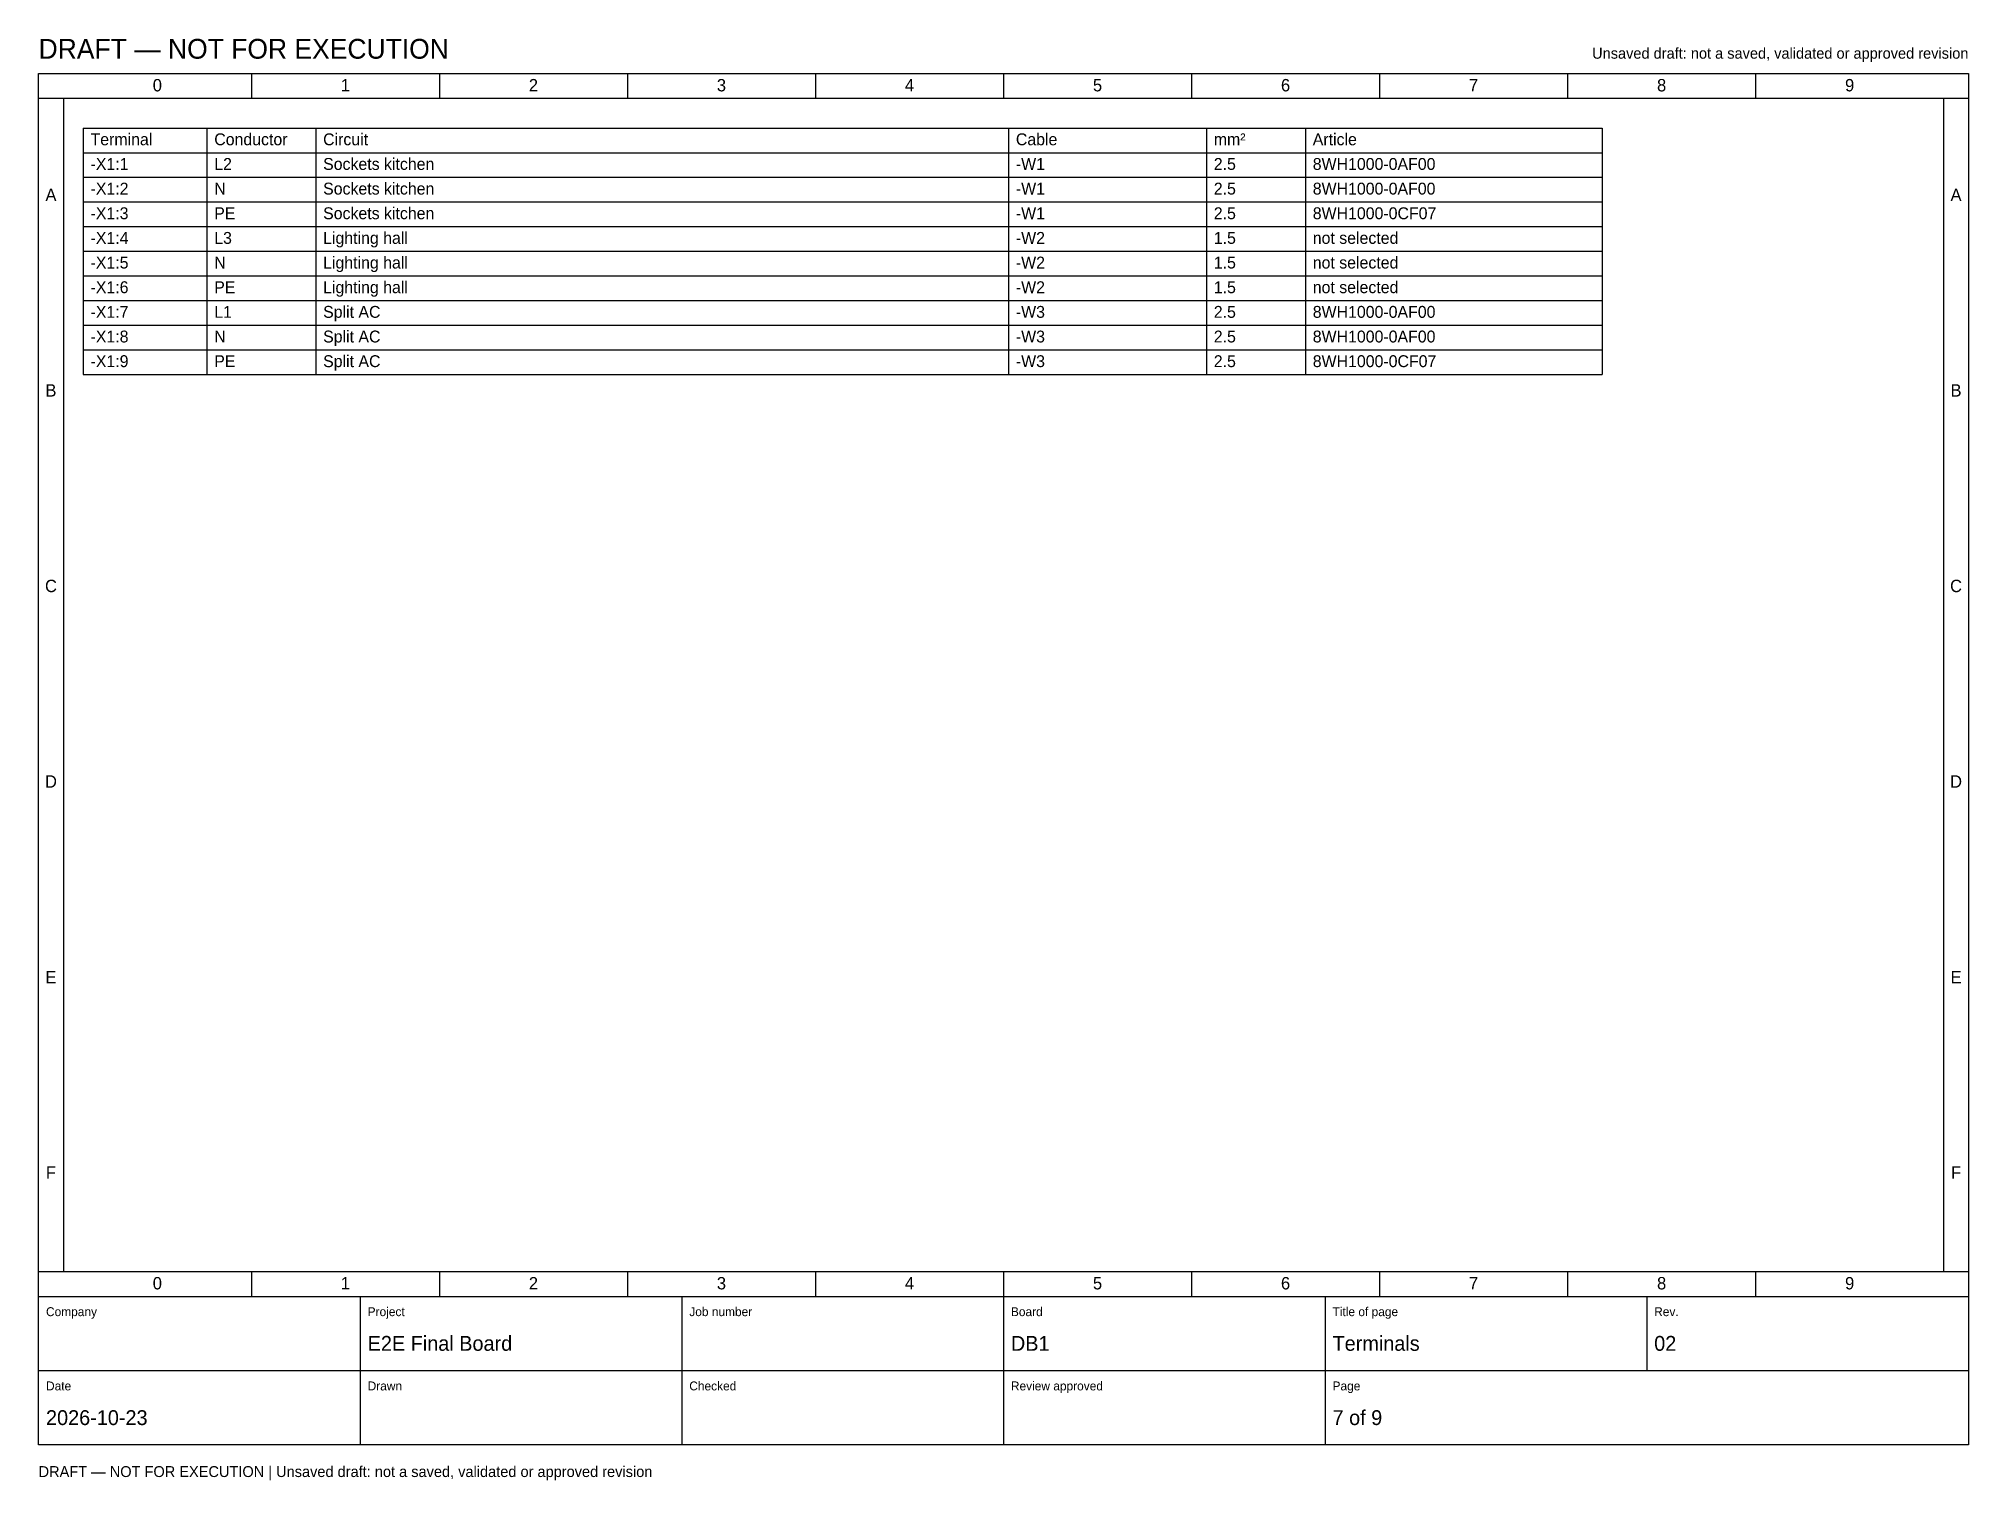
# Model space of a CAD drawing. Header units: millimetres. Extents: x 20 to 4370, y 3 to 294.
# Drawn here: x 2660 to 3050, y 2.8 to 294.1 of the extents above; entities that cross this region are included whole.
import ezdxf
from ezdxf.enums import TextEntityAlignment as Align

# ---------------------------------------------------------------- set-up
doc = ezdxf.new("R2010")
doc.units = ezdxf.units.MM
for name, color, linetype in [('FRAME', 7, 'CONTINUOUS'), ('SYMBOLS', 7, 'CONTINUOUS'), ('TEXT', 7, 'CONTINUOUS')]:
    doc.layers.add(name, color=color, linetype=linetype)

msp = doc.modelspace()

# ---------------------------------------------------------------- texts
at = {"layer": 'TEXT'}
for s, height, p in [('DRAFT — NOT FOR EXECUTION', 4, (2660, 290)), ('Terminal', 2.4, (2670.5, 272.52)), ('Conductor', 2.4, (2695.5, 272.52)), ('Circuit', 2.4, (2717.5, 272.52)), ('Cable', 2.4, (2857.5, 272.52)), ('mm²', 2.4, (2897.5, 272.52)), ('Article', 2.4, (2917.5, 272.52)), ('-X1:1', 2.4, (2670.5, 267.54)), ('L2', 2.4, (2695.5, 267.54)), ('Sockets kitchen', 2.4, (2717.5, 267.54)), ('-W1', 2.4, (2857.5, 267.54)), ('2.5', 2.4, (2897.5, 267.54)), ('8WH1000-0AF00', 2.4, (2917.5, 267.54)), ('-X1:2', 2.4, (2670.5, 262.56)), ('N', 2.4, (2695.5, 262.56)), ('Sockets kitchen', 2.4, (2717.5, 262.56)), ('-W1', 2.4, (2857.5, 262.56)), ('2.5', 2.4, (2897.5, 262.56)), ('8WH1000-0AF00', 2.4, (2917.5, 262.56)), ('-X1:3', 2.4, (2670.5, 257.58)), ('PE', 2.4, (2695.5, 257.58)), ('Sockets kitchen', 2.4, (2717.5, 257.58)), ('-W1', 2.4, (2857.5, 257.58)), ('2.5', 2.4, (2897.5, 257.58)), ('8WH1000-0CF07', 2.4, (2917.5, 257.58)), ('-X1:4', 2.4, (2670.5, 252.6)), ('L3', 2.4, (2695.5, 252.6)), ('Lighting hall', 2.4, (2717.5, 252.6)), ('-W2', 2.4, (2857.5, 252.6)), ('1.5', 2.4, (2897.5, 252.6)), ('not selected', 2.4, (2917.5, 252.6)), ('-X1:5', 2.4, (2670.5, 247.62)), ('N', 2.4, (2695.5, 247.62)), ('Lighting hall', 2.4, (2717.5, 247.62)), ('-W2', 2.4, (2857.5, 247.62)), ('1.5', 2.4, (2897.5, 247.62)), ('not selected', 2.4, (2917.5, 247.62)), ('-X1:6', 2.4, (2670.5, 242.64)), ('PE', 2.4, (2695.5, 242.64)), ('Lighting hall', 2.4, (2717.5, 242.64)), ('-W2', 2.4, (2857.5, 242.64)), ('1.5', 2.4, (2897.5, 242.64)), ('not selected', 2.4, (2917.5, 242.64)), ('-X1:7', 2.4, (2670.5, 237.66)), ('L1', 2.4, (2695.5, 237.66)), ('Split AC', 2.4, (2717.5, 237.66)), ('-W3', 2.4, (2857.5, 237.66)), ('2.5', 2.4, (2897.5, 237.66)), ('8WH1000-0AF00', 2.4, (2917.5, 237.66)), ('-X1:8', 2.4, (2670.5, 232.68)), ('N', 2.4, (2695.5, 232.68)), ('Split AC', 2.4, (2717.5, 232.68)), ('-W3', 2.4, (2857.5, 232.68)), ('2.5', 2.4, (2897.5, 232.68)), ('8WH1000-0AF00', 2.4, (2917.5, 232.68)), ('-X1:9', 2.4, (2670.5, 227.7)), ('PE', 2.4, (2695.5, 227.7)), ('Split AC', 2.4, (2717.5, 227.7)), ('-W3', 2.4, (2857.5, 227.7)), ('2.5', 2.4, (2897.5, 227.7)), ('8WH1000-0CF07', 2.4, (2917.5, 227.7)), ('Company', 1.8, (2661.5, 36)), ('Project', 1.8, (2726.5, 36)), ('Job number', 1.8, (2791.5, 36)), ('Board', 1.8, (2856.5, 36)), ('Title of page', 1.8, (2921.5, 36)), ('Rev.', 1.8, (2986.5, 36)), ('E2E Final Board', 3, (2726.5, 29)), ('DB1', 3, (2856.5, 29)), ('Terminals', 3, (2921.5, 29)), ('02', 3, (2986.5, 29)), ('Date', 1.8, (2661.5, 21)), ('Drawn', 1.8, (2726.5, 21)), ('Checked', 1.8, (2791.5, 21)), ('Review approved', 1.8, (2856.5, 21)), ('Page', 1.8, (2921.5, 21)), ('2026-10-23', 3, (2661.5, 14)), ('7 of 9', 3, (2921.5, 14)), ('DRAFT — NOT FOR EXECUTION | Unsaved draft: not a saved, validated or approved revision', 2.2, (2660, 3.5))]:
    msp.add_text(s, height=height, dxfattribs=at).set_placement(p)
msp.add_text('Unsaved draft: not a saved, validated or approved revision', height=2.2, dxfattribs=at).set_placement((3050, 290), align=Align.RIGHT)
for s, p in [('0', (2684, 283.4)), ('1', (2722, 283.4)), ('2', (2760, 283.4)), ('3', (2798, 283.4)), ('4', (2836, 283.4)), ('5', (2874, 283.4)), ('6', (2912, 283.4)), ('7', (2950, 283.4)), ('8', (2988, 283.4)), ('9', (3026, 283.4)), ('A', (2662.5, 261.25)), ('A', (3047.5, 261.25)), ('B', (2662.5, 221.75)), ('B', (3047.5, 221.75)), ('C', (2662.5, 182.25)), ('C', (3047.5, 182.25)), ('D', (2662.5, 142.75)), ('D', (3047.5, 142.75)), ('E', (2662.5, 103.25)), ('E', (3047.5, 103.25)), ('F', (2662.5, 63.75)), ('F', (3047.5, 63.75)), ('0', (2684, 41.4)), ('1', (2722, 41.4)), ('2', (2760, 41.4)), ('3', (2798, 41.4)), ('4', (2836, 41.4)), ('5', (2874, 41.4)), ('6', (2912, 41.4)), ('7', (2950, 41.4)), ('8', (2988, 41.4)), ('9', (3026, 41.4))]:
    msp.add_text(s, height=2.5, dxfattribs=at).set_placement(p, align=Align.CENTER)

# ---------------------------------------------------------------- linework, layer by layer
at = {"layer": 'FRAME'}
msp.add_lwpolyline([(2660, 287), (3050, 287), (3050, 10), (2660, 10)], close=True, dxfattribs=at)
at = {"layer": 'SYMBOLS'}
for p, q in [((2703, 287), (2703, 282)), ((2741, 287), (2741, 282)), ((2779, 287), (2779, 282)), ((2817, 287), (2817, 282)), ((2855, 287), (2855, 282)), ((2893, 287), (2893, 282)), ((2931, 287), (2931, 282)), ((2969, 287), (2969, 282)), ((3007, 287), (3007, 282)), ((2660, 282), (3050, 282)), ((2665, 282), (2665, 45)), ((3045, 282), (3045, 45)), ((2669, 276), (2976, 276)), ((2669, 276), (2669, 226.2)), ((2694, 276), (2694, 226.2)), ((2716, 276), (2716, 226.2)), ((2856, 276), (2856, 226.2)), ((2896, 276), (2896, 226.2)), ((2916, 276), (2916, 226.2)), ((2976, 276), (2976, 226.2)), ((2669, 271.02), (2976, 271.02)), ((2669, 266.04), (2976, 266.04)), ((2669, 261.06), (2976, 261.06)), ((2669, 256.08), (2976, 256.08)), ((2669, 251.1), (2976, 251.1)), ((2669, 246.12), (2976, 246.12)), ((2669, 241.14), (2976, 241.14)), ((2669, 236.16), (2976, 236.16)), ((2669, 231.18), (2976, 231.18)), ((2669, 226.2), (2976, 226.2)), ((2660, 45), (3050, 45)), ((2703, 45), (2703, 40)), ((2741, 45), (2741, 40)), ((2779, 45), (2779, 40)), ((2817, 45), (2817, 40)), ((2855, 45), (2855, 40)), ((2893, 45), (2893, 40)), ((2931, 45), (2931, 40)), ((2969, 45), (2969, 40)), ((3007, 45), (3007, 40)), ((2660, 40), (3050, 40)), ((2725, 40), (2725, 25)), ((2790, 40), (2790, 25)), ((2855, 40), (2855, 25)), ((2920, 40), (2920, 25)), ((2985, 40), (2985, 25)), ((2660, 25), (3050, 25)), ((2725, 25), (2725, 10)), ((2790, 25), (2790, 10)), ((2855, 25), (2855, 10)), ((2920, 25), (2920, 10))]:
    msp.add_line(p, q, dxfattribs=at)

msp.set_redraw_order([(e.dxf.handle, doc.entitydb.next_handle()) for e in msp.query("TEXT MTEXT ATTDEF DIMENSION ARC_DIMENSION")])  # texts and dimensions are drawn at this point

doc.saveas('drawing.dxf')
